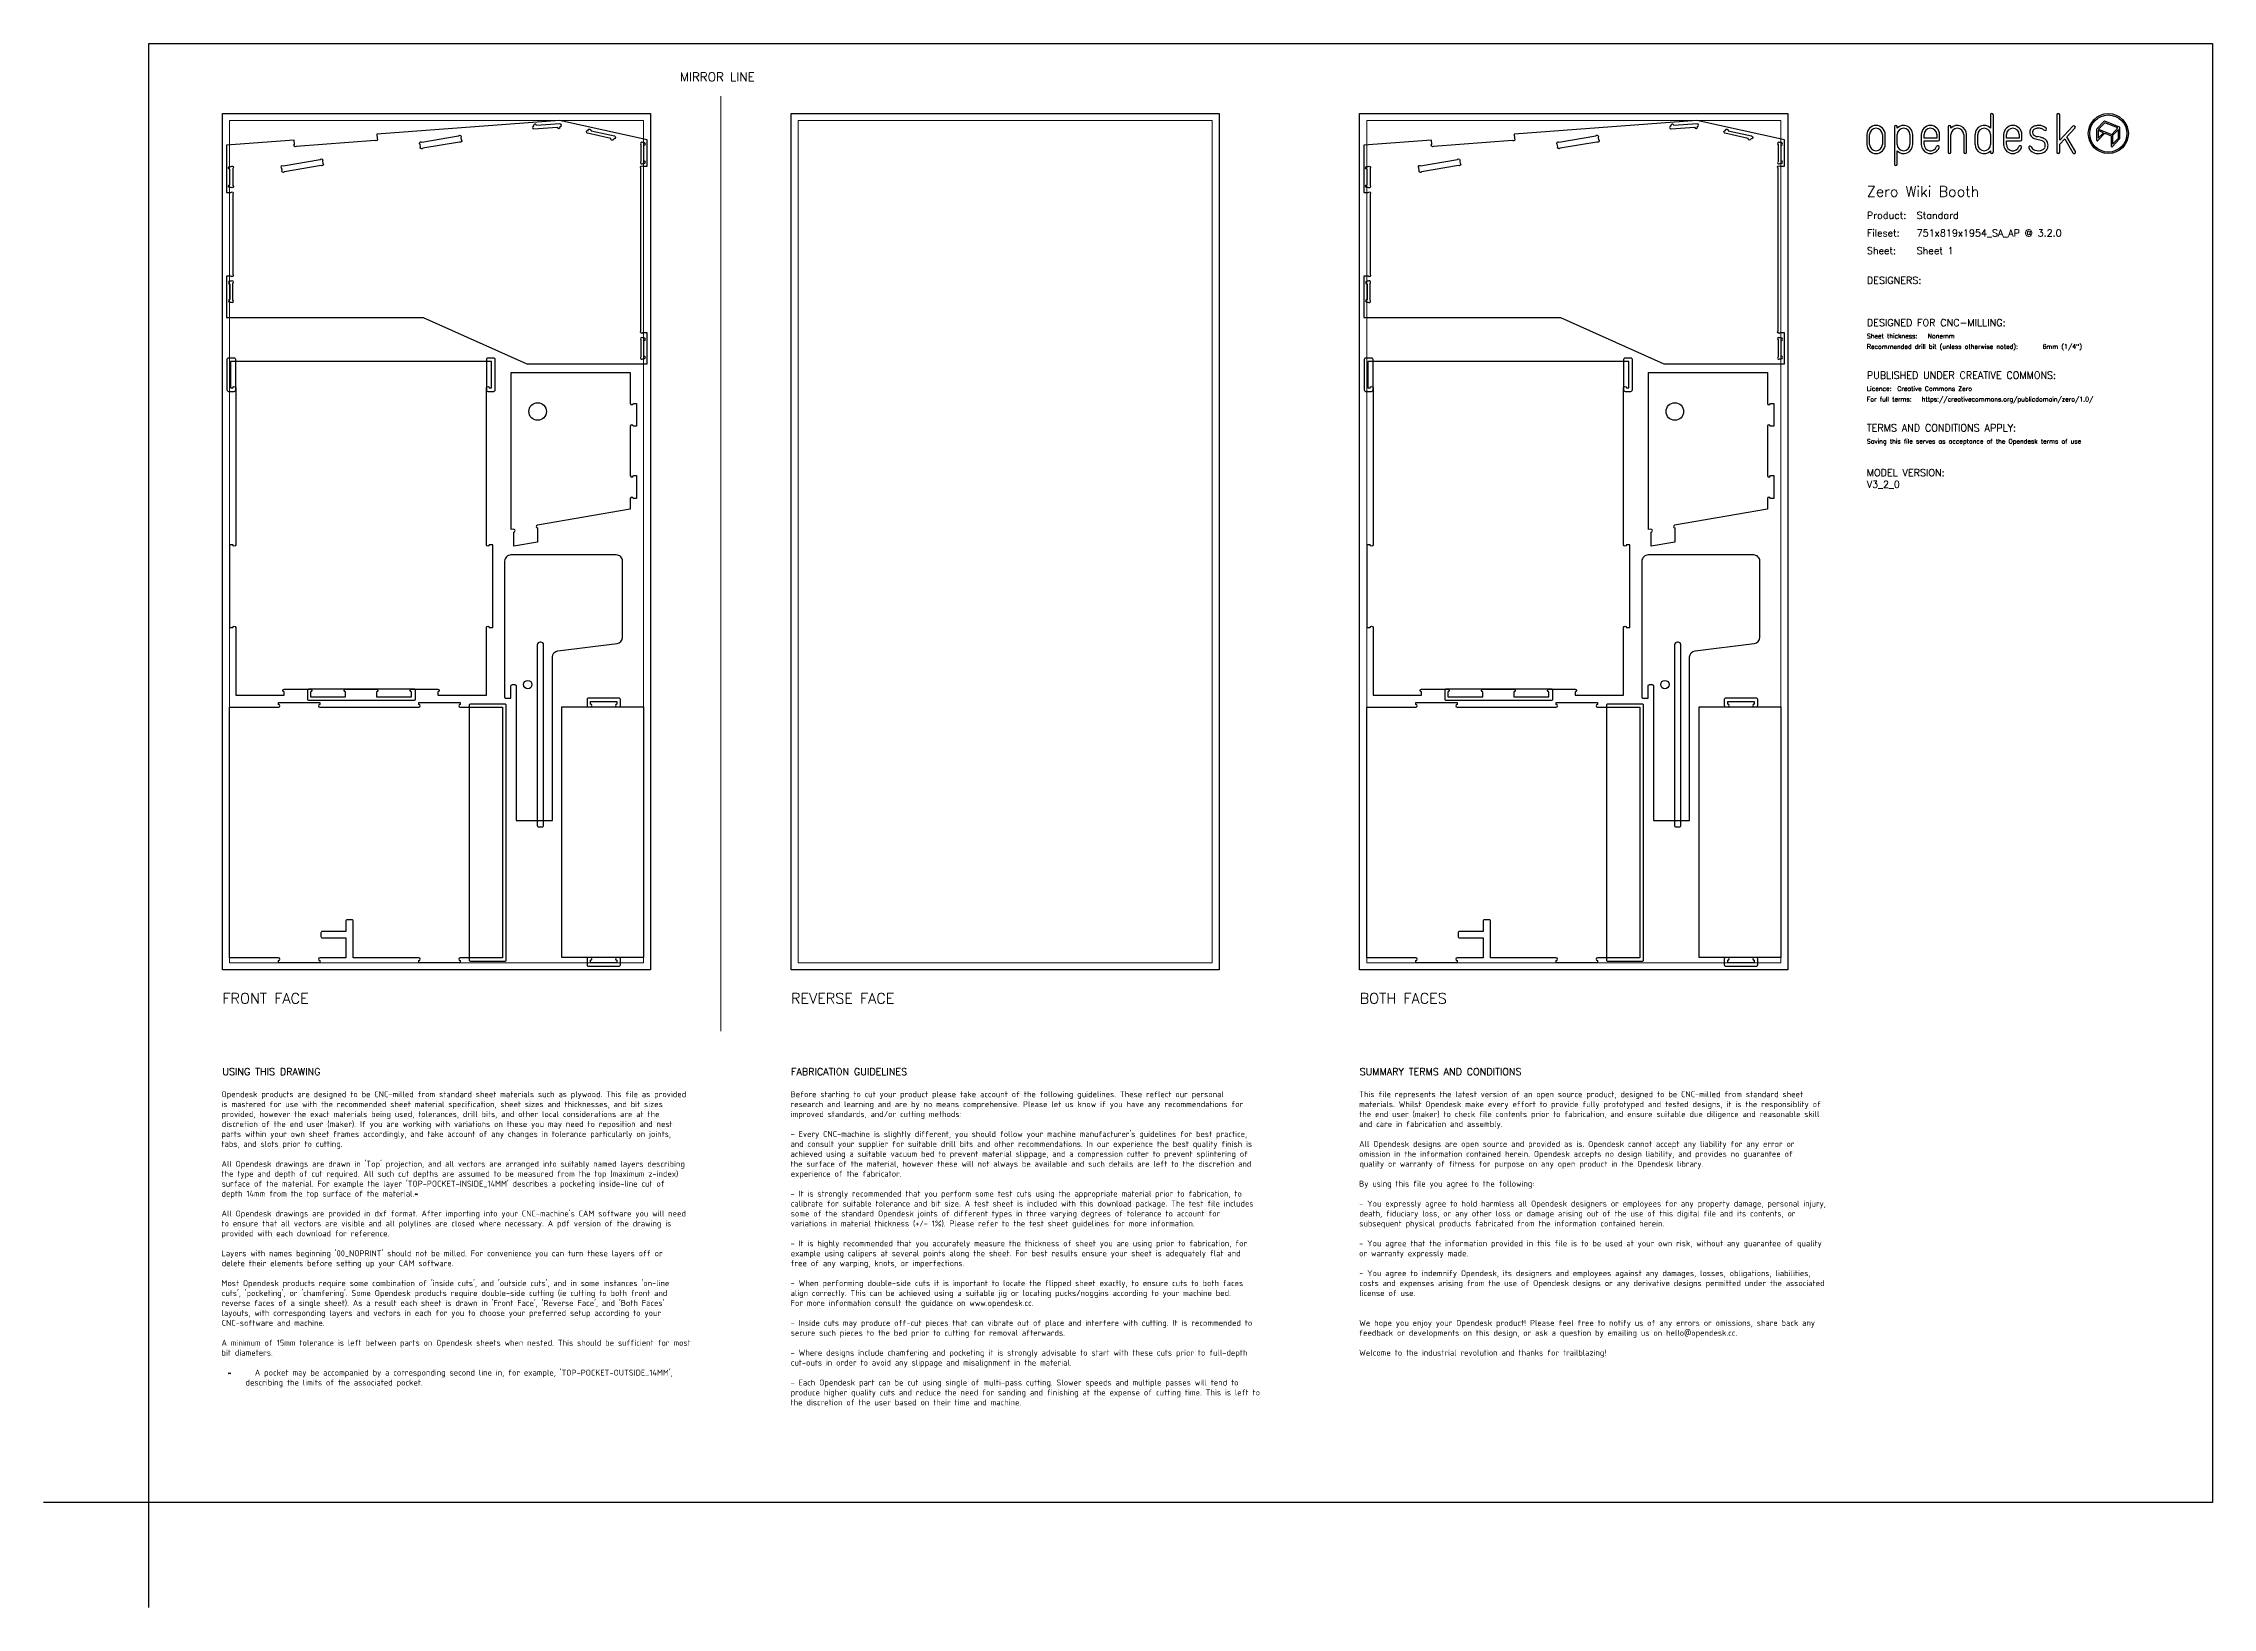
# Model space of a CAD drawing. Header units: millimetres. Extents: x -300 to 5880, y -300 to 4158.
import ezdxf
from ezdxf.enums import TextEntityAlignment as Align

# ---------------------------------------------------------------- set-up
doc = ezdxf.new("R2010")
doc.units = ezdxf.units.MM
doc.layers.add('00-NOPRINT_TEXT', color=7, linetype='Continuous', lineweight=25)
doc.layers.add('00_NOPRINT_TOLERANCE', color=7, linetype='Continuous', lineweight=5)
for name, color, linetype, lineweight, true_color in [('BOARD_$TH-NOMINAL', 3, 'Continuous', 30, 0x00ff00), ('TOP-CUT-INSIDE_18.000MM', 1, 'Continuous', 25, 0xff1c00), ('TOP-CUT-OUTSIDE_18.000MM', 220, 'Continuous', 25, 0xff00d1), ('TOP-POCKET-INSIDE_15.000MM', 220, 'Continuous', 25, 0xff00c9), ('TOP-POCKET-INSIDE_9.000MM', 60, 'Continuous', 25, 0xb0ff00)]:
    doc.layers.add(name, color=color, linetype=linetype, lineweight=lineweight, true_color=true_color)
doc.styles.add('OD-ISOCP-17_221', font='isocp.shx')
doc.styles.add('OD-ISOCP-17_222', font='isocp.shx')
doc.styles.add('OD-ISOCP-17_223', font='isocp.shx')
doc.styles.add('OD-ISOCP-17_224', font='isocp.shx')
doc.styles.add('OD-ISOCP-17_225', font='isocp.shx')
doc.styles.add('OD-ISOCP-17_226', font='isocp.shx')
doc.styles.add('OD-ISOCP-17_227', font='isocp.shx')
doc.styles.add('OD-ISOCP-17_228', font='isocp.shx')
doc.styles.add('OD-ISOCP-17_229', font='isocp.shx')
doc.styles.add('OD-ISOCP-17_230', font='isocp.shx')
doc.styles.add('OD-ISOCP-17_231', font='isocp.shx')
doc.styles.add('OD-ISOCP-17_232', font='isocp.shx')
doc.styles.add('OD-ISOCP-17_233', font='isocp.shx')
doc.styles.add('OD-ISOCP-17_234', font='isocp.shx')
doc.styles.add('OD-ISOCP-17_235', font='isocp.shx')
doc.styles.add('OD-ISOCP-17_236', font='isocp.shx')
doc.styles.add('OD-ISOCP-17_237', font='isocp.shx')
doc.styles.add('OD-ISOCP-17_238', font='isocp.shx')
doc.styles.add('OD-ISOCP-17_239', font='isocp.shx')
doc.styles.add('OD-ISOCP-17_240', font='isocp.shx')
doc.styles.add('OD-ISOCP-17_241', font='isocp.shx')
doc.styles.add('OD-ISOCP-17_242', font='isocp.shx')
doc.styles.add('OD-ISOCP-17_243', font='isocp.shx')
doc.styles.add('OD-ISOCP-17_244', font='isocp.shx')
doc.styles.add('OD-ISOCP-17_245', font='isocp.shx')
doc.styles.add('OD-ISOCP-17_246', font='isocp.shx')
doc.styles.add('OD-ISOCP-17_247', font='isocp.shx')
doc.styles.add('OD-ISOCP-17_248', font='isocp.shx')
doc.styles.add('OD-ISOCP-17_249', font='isocp.shx')
doc.styles.add('OD-ISOCP-17_250', font='isocp.shx')
doc.styles.add('OD-ISOCP-17_251', font='isocp.shx')
doc.styles.add('OD-ISOCP-17_252', font='isocp.shx')
doc.styles.add('OD-ISOCP-17_253', font='isocp.shx')
doc.styles.add('OD-ISOCP-17_254', font='isocp.shx')
doc.styles.add('OD-ISOCP-17_255', font='isocp.shx')
doc.styles.add('OD-ISOCP-17_256', font='isocp.shx')
doc.styles.add('OD-ISOCP-17_257', font='isocp.shx')
doc.styles.add('OD-ISOCP-17_258', font='isocp.shx')
doc.styles.add('OD-ISOCP-17_259', font='isocp.shx')
doc.styles.add('OD-ISOCP-17_260', font='isocp.shx')
doc.styles.add('OD-ISOCP-17_261', font='isocp.shx')
doc.styles.add('OD-ISOCP-17_262', font='isocp.shx')
doc.styles.add('OD-ISOCP-17_263', font='isocp.shx')
doc.styles.add('OD-ISOCP-17_264', font='isocp.shx')
doc.styles.add('OD-ISOCP-17_265', font='isocp.shx')
doc.styles.add('OD-ISOCP-17_266', font='isocp.shx')
doc.styles.add('OD-ISOCP-17_267', font='isocp.shx')
doc.styles.add('OD-ISOCP-17_268', font='isocp.shx')
doc.styles.add('OD-ISOCP-17_269', font='isocp.shx')
doc.styles.add('OD-ISOCP-17_270', font='isocp.shx')
doc.styles.add('OD-ISOCP-17_271', font='isocp.shx')
doc.styles.add('OD-ISOCP-17_272', font='isocp.shx')
doc.styles.add('OD-ISOCP-17_273', font='isocp.shx')
doc.styles.add('OD-ISOCP-17_274', font='isocp.shx')
doc.styles.add('OD-ISOCP-17_275', font='isocp.shx')
doc.styles.add('OD-ISOCP-17_276', font='isocp.shx')
doc.styles.add('OD-ISOCP-17_277', font='isocp.shx')
doc.styles.add('OD-ISOCP-17_278', font='isocp.shx')
doc.styles.add('OD-ISOCP-17_279', font='isocp.shx')
doc.styles.add('OD-ISOCP-17_280', font='isocp.shx')
doc.styles.add('OD-ISOCP-17_281', font='isocp.shx')
doc.styles.add('OD-ISOCP-17_282', font='isocp.shx')
doc.styles.add('OD-ISOCP-17_283', font='isocp.shx')
doc.styles.add('OD-ISOCP-17_284', font='isocp.shx')
doc.styles.add('OD-ISOCP-17_285', font='isocp.shx')
doc.styles.add('OD-ISOCP-17_286', font='isocp.shx')
doc.styles.add('OD-ISOCP-17_287', font='isocp.shx')
doc.styles.add('OD-ISOCP-17_288', font='isocp.shx')
doc.styles.add('OD-SIMPLEX-13_86', font='simplex.shx')
doc.styles.add('OD-SIMPLEX-20_82', font='simplex.shx')
doc.styles.add('OD-SIMPLEX-20_86', font='simplex.shx')
doc.styles.add('OD-SIMPLEX-20_87', font='simplex.shx')
doc.styles.add('OD-SIMPLEX-20_88', font='simplex.shx')
doc.styles.add('OD-SIMPLEX-25_89', font='simplex.shx')
doc.styles.add('OD-SIMPLEX-30_83', font='simplex.shx')
doc.styles.add('OD-SIMPLEX-30_87', font='simplex.shx')
doc.styles.add('OD-SIMPLEX-30_88', font='simplex.shx')
doc.styles.add('OD-SIMPLEX-30_89', font='simplex.shx')

# ---------------------------------------------------------------- blocks, each defined once
blk = doc.blocks.new('Borders Opendesk_7')
at = {"layer": '00-NOPRINT_TEXT'}
for p, q in [((0, 4158), (5880, 4158)), ((0, 0), (0, 4158)), ((5880, 4158), (5880, 0)), ((4895, 3898), (4895, 3870.1)), ((4902.9, 3870.1), (4902.9, 3898)), ((4939.3, 3898), (4939.3, 3870.1)), ((4947.3, 3870.1), (4947.3, 3898)), ((4973.4, 3920.1), (4973.4, 3814.1)), ((4981.3, 3916.7), (4981.3, 3920.1)), ((4981.3, 3870.1), (4981.3, 3898)), ((5017.7, 3898), (5017.7, 3870.1)), ((5025.6, 3870.1), (5025.6, 3898)), ((5050, 3898), (5050, 3870.1)), ((5058, 3888.1), (5058, 3898)), ((5094.4, 3898), (5094.4, 3888.1)), ((5102.3, 3884.1), (5102.3, 3898)), ((5126.6, 3920.1), (5126.6, 3848)), ((5134.5, 3916.7), (5134.5, 3920.1)), ((5134.5, 3848), (5134.5, 3898)), ((5170.9, 3898), (5170.9, 3848)), ((5178.9, 3848), (5178.9, 3898)), ((5203, 3898), (5203, 3870.1)), ((5211, 3870.1), (5211, 3898)), ((5247.4, 3954), (5247.4, 3916.7)), ((5247.4, 3898), (5247.4, 3870.1)), ((5255.3, 3848), (5255.3, 3954)), ((5284.6, 3898), (5284.6, 3870.1)), ((5292.6, 3888.1), (5292.6, 3898)), ((5329, 3898), (5329, 3888.1)), ((5336.9, 3884.1), (5336.9, 3898)), ((5436.4, 3954), (5436.4, 3848)), ((5444.4, 3881.9), (5444.4, 3954)), ((5482.1, 3922), (5444.4, 3881.9)), ((5464.8, 3892.1), (5487.9, 3916.6)), ((5549.5, 3912.6), (5549.5, 3882.2)), ((5570.5, 3935.8), (5550.1, 3914)), ((5553.1, 3880.8), (5572.9, 3901.9)), ((5553.7, 3909.6), (5553.7, 3887.4)), ((5568.8, 3903.5), (5553.7, 3909.6)), ((5553.7, 3887.4), (5568.8, 3903.5)), ((5572.6, 3931.9), (5555.2, 3913.4)), ((5555.2, 3913.4), (5592.6, 3898.3)), ((5610, 3916.9), (5572.6, 3931.9)), ((5614.4, 3919.6), (5572.8, 3936.3)), ((5572.9, 3901.9), (5591.1, 3894.5)), ((5591.1, 3894.5), (5591.1, 3865.5)), ((5592.6, 3898.3), (5610, 3916.9)), ((5611.5, 3912.4), (5595.2, 3895.1)), ((5595.2, 3895.1), (5595.2, 3870.7)), ((5611.5, 3888.1), (5611.5, 3912.4)), ((5615.7, 3887.3), (5615.7, 3917.6)), ((4981.3, 3814.1), (4981.3, 3851.4)), ((5094.4, 3888.1), (5058, 3888.1)), ((5058, 3870.1), (5058, 3880.1)), ((5058, 3880.1), (5098.3, 3880.1)), ((5247.4, 3851.4), (5247.4, 3848)), ((5329, 3888.1), (5292.6, 3888.1)), ((5292.6, 3870.1), (5292.6, 3880.1)), ((5292.6, 3880.1), (5332.9, 3880.1)), ((5444.4, 3870.4), (5459.1, 3886)), ((5444.4, 3848), (5444.4, 3870.4)), ((5459.1, 3886), (5482.1, 3846)), ((5489, 3850), (5464.8, 3892.1)), ((5594.7, 3864.1), (5615.1, 3885.8)), ((5595.2, 3870.7), (5611.5, 3888.1)), ((0, 0), (-300, 0)), ((0, -300), (0, 0)), ((5880, 0), (0, 0))]:
    blk.add_line(p, q, dxfattribs=at)
for radius in [57, 52.9]:
    blk.add_circle((5582.9, 3901), radius, dxfattribs=at)
for centre, radius, start, end in [((5251.3, 3954), 3.97, 0, 180), ((5440.4, 3954), 3.97, 0, 180), ((4921.1, 3898), 26.1, 0, 180), ((4921.1, 3898), 18.2, 0, 180), ((4977.3, 3920.1), 3.97, 0, 180), ((4999.5, 3898), 26.1, 0, 134.13157), ((4999.5, 3898), 18.2, 0, 180), ((5076.2, 3898), 26.1, 0, 180), ((5076.2, 3898), 18.2, 0, 180), ((5130.6, 3920.1), 3.97, 0, 180), ((5152.7, 3898), 26.1, 0, 134.13157), ((5152.7, 3898), 18.2, 0, 180), ((5229.2, 3898), 26.1, 45.86843, 180), ((5229.2, 3898), 18.2, 0, 180), ((5310.8, 3898), 26.1, 0, 180), ((5310.8, 3898), 18.2, 0, 180), ((5377.2, 3904.5), 18.3, 167.09639, 235.84532), ((5375.9, 3904.8), 16.9, 150.51394, 167.04891), ((5377.5, 3903.4), 19, 138.98821, 149.26699), ((5377.5, 3903.4), 19, 127.9168, 138.98821), ((5380.5, 3899.5), 24, 111.70118, 127.9168), ((5377.2, 3904.5), 10.3, 167.96032, 235.86134), ((5375.9, 3904.8), 8.99, 151.05191, 168.02381), ((5377.5, 3903.4), 11.1, 138.98821, 148.80915), ((5377.5, 3903.4), 11.1, 127.9168, 138.98821), ((5380.5, 3899.5), 16, 111.70118, 127.9168), ((5382, 3911.6), 18.9, 235.85111, 248.09121), ((5383.5, 3891.9), 32.1, 90, 111.70118), ((5383.5, 3891.9), 24.2, 90, 111.70118), ((5388.7, 3928.4), 37, 248.09121, 257.53847), ((5383.5, 3878.8), 45.3, 80.71035, 90), ((5383.5, 3878.8), 37.3, 80.71035, 90), ((5385.9, 3893.2), 22.7, 71.50348, 80.71035), ((5385.9, 3893.2), 30.7, 71.50348, 80.71035), ((5387.1, 3896.7), 19, 61.03556, 71.50348), ((5387.1, 3896.7), 26.9, 61.03556, 71.50348), ((5387.1, 3896.7), 19, 46.7983, 61.03556), ((5387.1, 3896.7), 26.9, 46.7983, 61.03556), ((5402.8, 3913.5), 3.97, 226.7983, 46.7983), ((5485, 3919.3), 3.97, 316.71352, 136.71352), ((5551.6, 3912.6), 2.06, 136.76961, 180), ((5572, 3934.4), 2.06, 68.07144, 136.76961), ((5613.6, 3917.6), 2.06, 0, 68.07144), ((4921.1, 3870.1), 26.1, 180, 0), ((4921.1, 3870.1), 18.2, 180, 0), ((4999.5, 3870.1), 18.2, 180, 0), ((4999.5, 3870.1), 26.1, 225.86843, 0), ((5076.2, 3870.1), 26.1, 180, 340.02575), ((5076.2, 3870.1), 18.2, 180, 340.02575), ((5097, 3862.6), 3.97, 340.02575, 160.02575), ((5098.3, 3884.1), 3.97, 270, 0), ((5130.6, 3848), 3.97, 180, 0), ((5174.9, 3848), 3.97, 180, 0), ((5229.2, 3870.1), 26.1, 180, 314.13157), ((5229.2, 3870.1), 18.2, 180, 0), ((5251.3, 3848), 3.97, 180, 0), ((5310.8, 3870.1), 26.1, 180, 340.02575), ((5310.8, 3870.1), 18.2, 180, 340.02575), ((5331.6, 3862.6), 3.97, 340.02575, 160.02575), ((5332.9, 3884.1), 3.97, 270, 0), ((5359.7, 3861.7), 3.97, 24.78597, 204.78597), ((5380.2, 3871.2), 26.6, 204.78597, 247.9544), ((5380.2, 3871.2), 18.7, 204.78597, 247.9544), ((5382, 3911.6), 26.9, 235.85111, 248.09121), ((5383.5, 3879.3), 35.4, 247.9544, 298.20261), ((5388.7, 3928.4), 44.9, 248.09121, 257.53847), ((5383.5, 3879.3), 27.4, 247.9544, 298.20261), ((5300, 3526.6), 366.5, 76.19474, 77.53847), ((5300, 3526.6), 374.5, 76.19474, 77.53847), ((5372.7, 3822.5), 61.9, 69.1442, 76.19474), ((5372.7, 3822.5), 69.8, 69.1442, 76.19474), ((5389.5, 3866.6), 14.6, 38.92909, 69.1442), ((5390.6, 3866.1), 12.5, 298.20261, 343.80333), ((5389.5, 3866.6), 22.5, 38.92909, 69.1442), ((5390.6, 3866.1), 20.4, 298.20261, 343.80333), ((5393.9, 3870.2), 8.99, 17.58344, 38.92909), ((5385.6, 3867.6), 17.6, 343.80333, 17.58344), ((5393.9, 3870.2), 16.9, 17.58344, 38.92909), ((5385.6, 3867.6), 25.5, 343.80333, 17.58344), ((5440.4, 3848), 3.97, 180, 0), ((5485.5, 3848), 3.97, 209.84173, 29.84173), ((5551.6, 3882.2), 2.06, 180, 316.76961), ((5593.2, 3865.5), 2.06, 180, 316.76961), ((5613.6, 3887.3), 2.06, 316.76961, 0), ((4977.3, 3814.1), 3.97, 180, 0)]:
    blk.add_arc(centre, radius, start, end, dxfattribs=at)
at = {"layer": '00_NOPRINT_TOLERANCE', "ltscale": 0.379202}
for p, q in [((210, 3958), (1430, 3958)), ((210, 1518), (210, 3958)), ((1430, 3958), (1430, 1518)), ((1830, 3958), (3050, 3958)), ((1830, 1518), (1830, 3958)), ((3050, 3958), (3050, 1518)), ((3450, 3958), (4670, 3958)), ((3450, 1518), (3450, 3958)), ((4670, 3958), (4670, 1518)), ((1430, 1518), (210, 1518)), ((3050, 1518), (1830, 1518)), ((4670, 1518), (3450, 1518))]:
    blk.add_line(p, q, dxfattribs=at)
at = {"layer": '00_NOPRINT_TOLERANCE', "ltscale": 0.379043}
blk.add_line((1630, 1343.2), (1630, 4008), dxfattribs=at)
at = {"layer": '00_NOPRINT_TOLERANCE', "ltscale": 0.380876}
for p, q in [((230, 3938), (1410, 3938)), ((1850, 3938), (3030, 3938)), ((3470, 3938), (4650, 3938)), ((1410, 1538), (230, 1538)), ((3030, 1538), (1850, 1538)), ((4650, 1538), (3470, 1538))]:
    blk.add_line(p, q, dxfattribs=at)
at = {"layer": '00_NOPRINT_TOLERANCE', "ltscale": 0.380023}
for p, q in [((230, 1538), (230, 3938)), ((1410, 3938), (1410, 1538)), ((1850, 1538), (1850, 3938)), ((3030, 3938), (3030, 1538)), ((3470, 1538), (3470, 3938)), ((4650, 3938), (4650, 1538))]:
    blk.add_line(p, q, dxfattribs=at)
at = {"layer": 'BOARD_$TH-NOMINAL'}
for p, q in [((210, 3958), (1430, 3958)), ((210, 1518), (210, 3958)), ((1430, 3958), (1430, 1518)), ((1830, 3958), (3050, 3958)), ((1830, 1518), (1830, 3958)), ((3050, 3958), (3050, 1518)), ((3450, 3958), (4670, 3958)), ((3450, 1518), (3450, 3958)), ((4670, 3958), (4670, 1518)), ((1430, 1518), (210, 1518)), ((3050, 1518), (1830, 1518)), ((4670, 1518), (3450, 1518))]:
    blk.add_line(p, q, dxfattribs=at)
at = {"layer": '00-NOPRINT_TEXT'}
for s, height, style, p in [('MIRROR LINE', 25, 'OD-SIMPLEX-25_89', (1513.3, 4049.9)), ('Zero Wiki Booth', 30, 'OD-SIMPLEX-30_83', (4895, 3720.9)), ('Product:', 20, 'OD-SIMPLEX-20_82', (4895, 3657.9)), ('Standard', 20, 'OD-SIMPLEX-20_82', (5036.9, 3657.9)), ('Fileset:', 20, 'OD-SIMPLEX-20_82', (4895, 3607.7)), ('751x819x1954_SA_AP @ 3.2.0', 20, 'OD-SIMPLEX-20_82', (5036.9, 3607.6)), ('Sheet:', 20, 'OD-SIMPLEX-20_82', (4895, 3557.4)), ('Sheet 1', 20, 'OD-SIMPLEX-20_82', (5036.9, 3557.5)), ('DESIGNERS:', 20, 'OD-SIMPLEX-20_82', (4895, 3472.4)), ('DESIGNED FOR CNC-MILLING:', 20, 'OD-SIMPLEX-20_82', (4895, 3352.4)), ('Sheet thickness:', 13, 'OD-SIMPLEX-13_86', (4895, 3317.4)), ('Recommended drill bit (unless otherwise noted):', 13, 'OD-SIMPLEX-13_86', (4895, 3287.4)), ('Nonemm', 13, 'OD-SIMPLEX-13_86', (5068.3, 3317.4)), ('6mm (1/4")', 13, 'OD-SIMPLEX-13_86', (5395.5, 3287.4)), ('PUBLISHED UNDER CREATIVE COMMONS:', 20, 'OD-SIMPLEX-20_82', (4895, 3202.4)), ('Licence:', 13, 'OD-SIMPLEX-13_86', (4895, 3167.4)), ('Creative Commons Zero', 13, 'OD-SIMPLEX-13_86', (4981.5, 3167.4)), ('https://creativecommons.org/publicdomain/zero/1.0/', 13, 'OD-SIMPLEX-13_86', (5051.1, 3137.4)), ('For full terms:', 13, 'OD-SIMPLEX-13_86', (4895, 3137.4)), ('TERMS AND CONDITIONS APPLY:', 20, 'OD-SIMPLEX-20_82', (4895, 3052.3)), ('Saving this file serves as acceptance of the Opendesk terms of use ', 13, 'OD-SIMPLEX-13_86', (4895, 3017.3))]:
    blk.add_text(s, height=height, dxfattribs=dict(at, style=style)).set_placement(p)
at = {"layer": '00-NOPRINT_TEXT', "color": 7}
for s, height, style, p in [('FRONT FACE', 30, 'OD-SIMPLEX-30_89', (210, 1451.3)), ('REVERSE FACE', 30, 'OD-SIMPLEX-30_88', (1830, 1451.3)), ('BOTH FACES', 30, 'OD-SIMPLEX-30_87', (3450, 1451.3)), ('USING THIS DRAWING', 20, 'OD-SIMPLEX-20_88', (210, 1237.4)), ('FABRICATION GUIDELINES', 20, 'OD-SIMPLEX-20_87', (1830, 1237.4)), ('SUMMARY TERMS AND CONDITIONS', 20, 'OD-SIMPLEX-20_86', (3450, 1237.4))]:
    blk.add_text(s, height=height, dxfattribs=dict(at, style=style)).set_placement(p, align=Align.TOP_LEFT)
for s, style, p in [('Opendesk products are designed to be CNC-milled from standard sheet materials such as plywood. This file as provided', 'OD-ISOCP-17_265', (207.4, 1154.7)), ('is mastered for use with the recommended sheet material specification, sheet sizes and thicknesses, and bit sizes', 'OD-ISOCP-17_266', (207.4, 1126.3)), ('provided, however the exact materials being used, tolerances, drill bits, and other local considerations are at the', 'OD-ISOCP-17_267', (207.4, 1098)), ('research and learning and are by no means comprehensive. Please let us know if you have any recommendations for', 'OD-ISOCP-17_241', (1828.7, 1126.3)), ('Before starting to cut your product please take account of the following guidelines. These reflect our personal', 'OD-ISOCP-17_240', (1828.7, 1154.7)), ('improved standards, and/or cutting methods:', 'OD-ISOCP-17_242', (1828.7, 1098)), ('the end user (maker) to check file contents prior to fabrication, and ensure suitable due diligence and reasonable skill', 'OD-ISOCP-17_223', (3448.5, 1098)), ('This file represents the latest version of an open source product, designed to be CNC-milled from standard sheet', 'OD-ISOCP-17_221', (3448.5, 1154.7)), ('materials. Whilst Opendesk make every effort to provide fully prototyped and tested designs, it is the responsiblity of', 'OD-ISOCP-17_222', (3448.5, 1126.3)), ('parts within your own sheet frames accordingly, and take account of any changes in tolerance particularly on joints,', 'OD-ISOCP-17_269', (207.4, 1041.3)), ('discretion of the end user (maker). If you are working with variations on these you may need to reposition and nest', 'OD-ISOCP-17_268', (208.1, 1069.7)), ("- Every CNC-machine is slightly different, you should follow your machine manufacturer's guidelines for best practice,", 'OD-ISOCP-17_243', (1828.7, 1041.3)), ('and care in fabrication and assembly.', 'OD-ISOCP-17_224', (3448.5, 1069.7)), ('tabs, and slots prior to cutting.', 'OD-ISOCP-17_270', (207.4, 1013)), ('and consult your supplier for suitable drill bits and other recommendations. In our experience the best quality finish is', 'OD-ISOCP-17_244', (1828.7, 1013)), ('achieved using a suitable vacuum bed to prevent material slippage, and a compression cutter to prevent splintering of', 'OD-ISOCP-17_245', (1828.7, 984.7)), ('All Opendesk designs are open source and provided as is. Opendesk cannot accept any liability for any error or', 'OD-ISOCP-17_225', (3448.5, 1013)), ('omission in the information contained herein. Opendesk accepts no design liability, and provides no guarantee of', 'OD-ISOCP-17_226', (3448.5, 984.7)), ('the type and depth of cut required. All such cut depths are assumed to be measured from the top (maximum z-index)', 'OD-ISOCP-17_272', (207.4, 928)), ("All Opendesk drawings are drawn in 'Top' projection, and all vectors are arranged into suitably named layers describing", 'OD-ISOCP-17_271', (207.4, 956.3)), ('the surface of the material, however these will not always be available and such details are left to the discretion and', 'OD-ISOCP-17_246', (1828.7, 956.3)), ('experience of the fabricator.', 'OD-ISOCP-17_247', (1829.2, 928)), ('quality or warranty of fitness for purpose on any open product in the Opendesk library.', 'OD-ISOCP-17_227', (3449.1, 956.3)), ('depth 14mm from the top surface of the material.*', 'OD-ISOCP-17_274', (207.4, 871.3)), ("surface of the material. For example the layer 'TOP-POCKET-INSIDE_14MM' describes a pocketing inside-line cut of", 'OD-ISOCP-17_273', (208, 899.7)), ('- It is strongly recommended that you perform some test cuts using the appropriate material prior to fabrication, to', 'OD-ISOCP-17_248', (1828.7, 871.3)), ('By using this file you agree to the following:', 'OD-ISOCP-17_228', (3448.5, 899.7)), ('to ensure that all vectors are visible and all polylines are closed where necessary. A pdf version of the drawing is', 'OD-ISOCP-17_276', (207.4, 786.3)), ("All Opendesk drawings are provided in dxf format. After importing into your CNC-machine's CAM software you will need", 'OD-ISOCP-17_275', (207.4, 814.7)), ('variations in material thickness (+/- 1%). Please refer to the test sheet guidelines for more information.', 'OD-ISOCP-17_251', (1828.7, 786.3)), ('some of the standard Opendesk joints of different types in three varying degrees of tolerance to account for', 'OD-ISOCP-17_250', (1829.2, 814.7)), ('calibrate for suitable tolerance and bit size. A test sheet is included with this download package. The test file includes', 'OD-ISOCP-17_249', (1829.3, 843)), ('- You expressly agree to hold harmless all Opendesk designers or employees for any property damage, personal injury,', 'OD-ISOCP-17_229', (3448.5, 843)), ('subsequent physical products fabricated from the information contained herein.', 'OD-ISOCP-17_231', (3449, 786.3)), ('death, fiduciary loss, or any other loss or damage arising out of the use of this digital file and its contents, or', 'OD-ISOCP-17_230', (3449.1, 814.7)), ('provided with each download for reference.', 'OD-ISOCP-17_277', (207.4, 758)), ('- It is highly recommended that you accurately measure the thickness of sheet you are using prior to fabrication, for', 'OD-ISOCP-17_252', (1828.7, 729.7)), ('- You agree that the information provided in this file is to be used at your own risk, without any guarantee of quality', 'OD-ISOCP-17_232', (3448.5, 729.7)), ("Layers with names beginning '00_NOPRINT' should not be milled. For convenience you can turn these layers off or", 'OD-ISOCP-17_278', (207.4, 701.3)), ('delete their elements before setting up your CAM software.', 'OD-ISOCP-17_279', (208.1, 673)), ('free of any warping, knots, or imperfections.', 'OD-ISOCP-17_254', (1828.7, 673)), ('example using calipers at several points along the sheet. For best results ensure your sheet is adequately flat and', 'OD-ISOCP-17_253', (1829.2, 701.3)), ('or warranty expressly made.', 'OD-ISOCP-17_233', (3448.5, 701.3)), ("Most Opendesk products require some combination of 'inside cuts', and 'outside cuts', and in some instances 'on-line", 'OD-ISOCP-17_280', (207.4, 616.3)), ('- When performing double-side cuts it is important to locate the flipped sheet exactly, to ensure cuts to both faces', 'OD-ISOCP-17_255', (1828.7, 616.3)), ('- You agree to indemnify Opendesk, its designers and employees against any damages, losses, obligations, liabilities,', 'OD-ISOCP-17_234', (3448.5, 644.7)), ('costs and expenses arising from the use of Opendesk designs or any derivative designs permitted under the associated', 'OD-ISOCP-17_235', (3449.1, 616.3)), ("reverse faces of a single sheet). As a result each sheet is drawn in 'Front Face', 'Reverse Face', and 'Both Faces'", 'OD-ISOCP-17_282', (207.4, 559.7)), ("cuts', 'pocketing', or 'chamfering'. Some Opendesk products require double-side cutting (ie cutting to both front and", 'OD-ISOCP-17_281', (208.1, 588)), ('align correctly. This can be achieved using a suitable jig or locating pucks/noggins according to your machine bed.', 'OD-ISOCP-17_256', (1828.7, 588)), ('For more information consult the guidance on www.opendesk.cc.', 'OD-ISOCP-17_257', (1828.7, 559.7)), ('license of use.', 'OD-ISOCP-17_236', (3448.8, 588)), ('layouts, with corresponding layers and vectors in each for you to choose your preferred setup according to your', 'OD-ISOCP-17_283', (207.8, 531.3)), ('CNC-software and machine.', 'OD-ISOCP-17_284', (208.2, 503)), ('- Inside cuts may produce off-cut pieces that can vibrate out of place and interfere with cutting. It is recommended to', 'OD-ISOCP-17_258', (1828.7, 503)), ('We hope you enjoy your Opendesk product! Please feel free to notify us of any errors or omissions, share back any', 'OD-ISOCP-17_237', (3448.5, 503)), ('A minimum of 15mm tolerance is left between parts on Opendesk sheets when nested. This should be sufficient for most', 'OD-ISOCP-17_285', (207.4, 446.3)), ('bit diameters.', 'OD-ISOCP-17_286', (207.4, 418)), ('- Where designs include chamfering and pocketing it is strongly advisable to start with these cuts prior to full-depth', 'OD-ISOCP-17_260', (1828.7, 418)), ('secure such pieces to the bed prior to cutting for removal afterwards.', 'OD-ISOCP-17_259', (1829.2, 474.7)), ('Welcome to the industrial revolution and thanks for trailblazing!', 'OD-ISOCP-17_239', (3448.5, 418)), ('feedback or developments on this design, or ask a question by emailing us on hello@opendesk.cc.', 'OD-ISOCP-17_238', (3448.5, 474.7)), ("*      A pocket may be accompanied by a corresponding second line in, for example, 'TOP-POCKET-OUTSIDE_14MM',", 'OD-ISOCP-17_287', (224.4, 361.3)), ('cut-outs in order to avoid any slippage and misalignment in the material.', 'OD-ISOCP-17_261', (1829.3, 389.7)), ('describing the limits of the associated pocket.', 'OD-ISOCP-17_288', (276.1, 333)), ('- Each Opendesk part can be cut using single of multi-pass cutting. Slower speeds and multiple passes will tend to', 'OD-ISOCP-17_262', (1828.7, 333)), ('produce higher quality cuts and reduce the need for sanding and finishing at the expense of cutting time. This is left to', 'OD-ISOCP-17_263', (1828.7, 304.7)), ('the discretion of the user based on their time and machine.', 'OD-ISOCP-17_264', (1828.7, 276.3))]:
    blk.add_text(s, height=17, dxfattribs=dict(at, style=style)).set_placement(p)

msp = doc.modelspace()

# ---------------------------------------------------------------- linework, layer by layer
at = {"layer": 'TOP-CUT-INSIDE_18.000MM'}
for centre, radius in [((1108, 3108.8), 25), ((4348, 3108.8), 25), ((1079.8, 2330.7), 12), ((4319.8, 2330.7), 12)]:
    msp.add_circle(centre, radius, dxfattribs=at)
at = {"layer": 'TOP-CUT-OUTSIDE_18.000MM'}
for points in [[(240, 3727.9), (240, 3499.5, -1), (234, 3494.1), (222, 3494.1), (222, 3377.1), (782.1, 3377.1), (1076.9, 3244.7), (1420, 3244.7), (1420, 3332.7), (1407.6, 3332.7, -1), (1402, 3338.4), (1402, 3801.9, -1), (1407.6, 3807.7), (1420, 3807.7), (1420, 3882.7), (1170.7, 3938), (649.8, 3899.4), (650.8, 3886.9, -1), (645.2, 3881.2), (420.6, 3864.5, -1), (415.3, 3870.5), (414.5, 3882.1), (222, 3867.9), (222, 3733.2), (234, 3733.2, -1), (240, 3727.9)], [(3480, 3727.9), (3480, 3499.5, -1), (3474, 3494.1), (3462, 3494.1), (3462, 3377.1), (4022.1, 3377.1), (4316.9, 3244.7), (4660, 3244.7), (4660, 3332.7), (4647.6, 3332.7, -1), (4642, 3338.4), (4642, 3801.9, -1), (4647.6, 3807.7), (4660, 3807.7), (4660, 3882.7), (4410.7, 3938), (3889.8, 3899.4), (3890.8, 3886.9, -1), (3885.2, 3881.2), (3660.6, 3864.5, -1), (3655.3, 3870.5), (3654.5, 3882.1), (3462, 3867.9), (3462, 3733.2), (3474, 3733.2, -1), (3480, 3727.9)], [(369.8, 1552), (230, 1552), (230, 2266), (369.8, 2266, 1), (369.8, 2274), (369.8, 2280), (487.8, 2280), (487.8, 2274, 1), (487.8, 2266), (769.8, 2266, 1), (769.8, 2274), (769.8, 2280), (887.8, 2280), (887.8, 2274, 1), (887.8, 2266), (1007.8, 2266), (1007.8, 1552), (887.8, 1552, 1), (887.8, 1544), (887.8, 1538), (769.8, 1538), (769.8, 1544, 1), (769.8, 1552), (583, 1552), (583, 1656.1, 0.414214), (579, 1660.1), (565.7, 1660.1, 0.414214), (561.7, 1656.1), (561.7, 1627), (494.7, 1627, 0.414214), (490.7, 1623), (490.7, 1613, 0.414214), (494.7, 1609), (561.7, 1609), (561.7, 1552), (487.8, 1552, 1), (487.8, 1544), (487.8, 1538), (369.8, 1538), (369.8, 1544, 1), (369.8, 1552)], [(3609.8, 1552), (3470, 1552), (3470, 2266), (3609.8, 2266, 1), (3609.8, 2274), (3609.8, 2280), (3727.8, 2280), (3727.8, 2274, 1), (3727.8, 2266), (4009.8, 2266, 1), (4009.8, 2274), (4009.8, 2280), (4127.8, 2280), (4127.8, 2274, 1), (4127.8, 2266), (4247.8, 2266), (4247.8, 1552), (4127.8, 1552, 1), (4127.8, 1544), (4127.8, 1538), (4009.8, 1538), (4009.8, 1544, 1), (4009.8, 1552), (3823, 1552), (3823, 1656.1, 0.414214), (3819, 1660.1), (3805.7, 1660.1, 0.414214), (3801.7, 1656.1), (3801.7, 1627), (3734.7, 1627, 0.414214), (3730.7, 1623), (3730.7, 1613, 0.414214), (3734.7, 1609), (3801.7, 1609), (3801.7, 1552), (3727.8, 1552, 1), (3727.8, 1544), (3727.8, 1538), (3609.8, 1538), (3609.8, 1544, 1), (3609.8, 1552)]]:
    msp.add_lwpolyline(points, format="xyb", dxfattribs=at)
for points in [[(962, 3176.3, -1), (970, 3176.3), (977, 3176.3), (977, 3251.3), (233, 3251.3), (233, 3176.3), (240, 3176.3, -1), (248, 3176.3), (248, 2729, -1), (240, 2729), (230, 2729), (230, 2493), (240, 2493, -1), (248, 2493), (248, 2300), (386, 2300), (386, 2310, -1), (386, 2318), (461, 2318, -1), (461, 2310), (461, 2296), (561, 2296), (561, 2310, -1), (561, 2318), (649, 2318, -1), (649, 2310), (649, 2296), (749, 2296), (749, 2310, -1), (749, 2318), (824, 2318, -1), (824, 2310), (824, 2300), (962, 2300), (962, 2493, -1), (970, 2493), (980, 2493), (980, 2729), (970, 2729, -1), (962, 2729)], [(1372, 2926.1, 1), (1380, 2926.1), (1390, 2926.1), (1390, 2861.1), (1380, 2861.1, 1), (1372, 2861.1), (1372, 2830.1), (1107.3, 2784.8, 0.918742), (1108, 2776.9), (1108, 2736.9), (1040, 2725.2), (1040, 2765.2, 1.089776), (1039.3, 2773.2), (1033, 2772.1), (1033, 3219.7), (1372, 3219.7), (1372, 3132.1, 1), (1380, 3132.1), (1390, 3132.1), (1390, 3067.1), (1380, 3067.1, 1), (1372, 3067.1)], [(4202, 3176.3, -1), (4210, 3176.3), (4217, 3176.3), (4217, 3251.3), (3473, 3251.3), (3473, 3176.3), (3480, 3176.3, -1), (3488, 3176.3), (3488, 2729, -1), (3480, 2729), (3470, 2729), (3470, 2493), (3480, 2493, -1), (3488, 2493), (3488, 2300), (3626, 2300), (3626, 2310, -1), (3626, 2318), (3701, 2318, -1), (3701, 2310), (3701, 2296), (3801, 2296), (3801, 2310, -1), (3801, 2318), (3889, 2318, -1), (3889, 2310), (3889, 2296), (3989, 2296), (3989, 2310, -1), (3989, 2318), (4064, 2318, -1), (4064, 2310), (4064, 2300), (4202, 2300), (4202, 2493, -1), (4210, 2493), (4220, 2493), (4220, 2729), (4210, 2729, -1), (4202, 2729)], [(4612, 2926.1, 1), (4620, 2926.1), (4630, 2926.1), (4630, 2861.1), (4620, 2861.1, 1), (4612, 2861.1), (4612, 2830.1), (4347.3, 2784.8, 0.918742), (4348, 2776.9), (4348, 2736.9), (4280, 2725.2), (4280, 2765.2, 1.089776), (4279.3, 2773.2), (4273, 2772.1), (4273, 3219.7), (4612, 3219.7), (4612, 3132.1, 1), (4620, 3132.1), (4630, 3132.1), (4630, 3067.1), (4620, 3067.1, 1), (4612, 3067.1)], [(1332, 2700.2), (1032, 2700.2, 0.414214), (1014, 2682.2), (1014, 2294.6, 0.414214), (1017, 2291.6), (1032, 2291.6), (1032, 2326.6, -0.414214), (1036, 2330.6), (1043, 2330.6, -0.414214), (1047, 2326.6), (1047, 1943.2), (1150, 1943.2), (1150, 2409.4, -0.378866), (1165.8, 2427.2), (1334.2, 2447.9, 0.378866), (1350, 2465.8), (1350, 2682.2, 0.414214)], [(4572, 2700.2), (4272, 2700.2, 0.414214), (4254, 2682.2), (4254, 2294.6, 0.414214), (4257, 2291.6), (4272, 2291.6), (4272, 2326.6, -0.414214), (4276, 2330.6), (4283, 2330.6, -0.414214), (4287, 2326.6), (4287, 1943.2), (4390, 1943.2), (4390, 2409.4, -0.378866), (4405.8, 2427.2), (4574.2, 2447.9, 0.378866), (4590, 2465.8), (4590, 2682.2, 0.414214)], [(1333.9, 2267), (1410, 2267), (1410, 1553), (1333.9, 1553, 1), (1333.9, 1545), (1333.9, 1538), (1258.9, 1538), (1258.9, 1545, 1), (1258.9, 1553), (1177.4, 1553), (1177.4, 2267), (1258.9, 2267, 1), (1258.9, 2275), (1258.9, 2282), (1333.9, 2282), (1333.9, 2275, 1)], [(4573.9, 2267), (4650, 2267), (4650, 1553), (4573.9, 1553, 1), (4573.9, 1545), (4573.9, 1538), (4498.9, 1538), (4498.9, 1545, 1), (4498.9, 1553), (4417.4, 1553), (4417.4, 2267), (4498.9, 2267, 1), (4498.9, 2275), (4498.9, 2282), (4573.9, 2282), (4573.9, 2275, 1)]]:
    msp.add_lwpolyline(points, format="xyb", close=True, dxfattribs=at)
at = {"layer": 'TOP-POCKET-INSIDE_15.000MM'}
for points in [[(774.2, 3863.5), (773.1, 3870.3, -1), (777.8, 3876.7), (882.8, 3894.6, -1), (889.4, 3890.1), (890.6, 3883.3, -1), (885.8, 3876.9), (780.8, 3859, -1), (774.2, 3863.5)], [(1164.1, 3919.5, 1), (1172.1, 3920), (1172, 3921, 1), (1171.4, 3929), (1104.6, 3924.1, 1), (1096.6, 3923.5), (1096.7, 3922.5, 1), (1097.3, 3914.5), (1164.1, 3919.5)], [(1260.2, 3908.9), (1326.6, 3894.2, -1), (1324.9, 3886.4), (1324.7, 3885.4, -1), (1316.8, 3887.1), (1250.5, 3901.9, -1), (1252.2, 3909.7), (1252.4, 3910.7, -1), (1260.2, 3908.9)], [(4014.2, 3863.5), (4013.1, 3870.3, -1), (4017.8, 3876.7), (4122.8, 3894.6, -1), (4129.4, 3890.1), (4130.6, 3883.3, -1), (4125.8, 3876.9), (4020.8, 3859, -1), (4014.2, 3863.5)], [(4404.1, 3919.5, 1), (4412.1, 3920), (4412, 3921, 1), (4411.4, 3929), (4344.6, 3924.1, 1), (4336.6, 3923.5), (4336.7, 3922.5, 1), (4337.3, 3914.5), (4404.1, 3919.5)], [(4500.2, 3908.9), (4566.6, 3894.2, -1), (4564.9, 3886.4), (4564.7, 3885.4, -1), (4556.8, 3887.1), (4490.5, 3901.9, -1), (4492.2, 3909.7), (4492.4, 3910.7, -1), (4500.2, 3908.9)], [(234.6, 3747.2), (231, 3747.2, -1), (231, 3755.2), (231, 3799.2, -1), (231, 3807.2), (234.6, 3807.2, -1), (240, 3801.3), (240, 3753.1, -1), (234.6, 3747.2)], [(383.5, 3809.4), (488.5, 3827.4, -1), (495.1, 3822.8), (496.3, 3816.1, -1), (491.5, 3809.6), (386.5, 3791.7, -1), (379.9, 3796.2), (378.8, 3803, -1), (383.5, 3809.4)], [(3474.6, 3747.2), (3471, 3747.2, -1), (3471, 3755.2), (3471, 3799.2, -1), (3471, 3807.2), (3474.6, 3807.2, -1), (3480, 3801.3), (3480, 3753.1, -1), (3474.6, 3747.2)], [(3623.5, 3809.4), (3728.5, 3827.4, -1), (3735.1, 3822.8), (3736.3, 3816.1, -1), (3731.5, 3809.6), (3626.5, 3791.7, -1), (3619.9, 3796.2), (3618.8, 3803, -1), (3623.5, 3809.4)]]:
    msp.add_lwpolyline(points, format="xyb", dxfattribs=at)
for points in [[(1407.4, 3875.2, 1), (1402, 3869.3), (1402, 3821.1, 1), (1407.4, 3815.2), (1411, 3815.2, 1), (1411, 3823.2), (1411, 3867.2, 1), (1411, 3875.2)], [(4647.4, 3875.2, 1), (4642, 3869.3), (4642, 3821.1, 1), (4647.4, 3815.2), (4651, 3815.2, 1), (4651, 3823.2), (4651, 3867.2, 1), (4651, 3875.2)], [(240, 3474.2, 1), (234.6, 3480.1), (231, 3480.1, 1), (231, 3472.1), (231, 3428.1, 1), (231, 3420.1), (234.6, 3420.1, 1), (240, 3426)], [(3480, 3474.2, 1), (3474.6, 3480.1), (3471, 3480.1, 1), (3471, 3472.1), (3471, 3428.1, 1), (3471, 3420.1), (3474.6, 3420.1, 1), (3480, 3426)], [(1402, 3264.6, 1), (1407.4, 3258.7), (1411, 3258.7, 1), (1411, 3266.7), (1411, 3310.7, 1), (1411, 3318.7), (1407.4, 3318.7, 1), (1402, 3312.8)], [(4642, 3264.6, 1), (4647.4, 3258.7), (4651, 3258.7, 1), (4651, 3266.7), (4651, 3310.7, 1), (4651, 3318.7), (4647.4, 3318.7, 1), (4642, 3312.8)]]:
    msp.add_lwpolyline(points, format="xyb", close=True, dxfattribs=at)
at = {"layer": 'TOP-POCKET-INSIDE_9.000MM'}
for points in [[(227, 3261.3, 0.414214), (223, 3257.3), (223, 3170.3, 0.414214), (227, 3166.3), (244, 3166.3, 0.414214), (248, 3170.3), (248, 3257.3, 0.414214), (244, 3261.3)], [(987, 3170.3), (987, 3257.3, 0.414214), (983, 3261.3), (966, 3261.3, 0.414214), (962, 3257.3), (962, 3170.3, 0.414214), (966, 3166.3), (983, 3166.3, 0.414214)], [(3467, 3261.3, 0.414214), (3463, 3257.3), (3463, 3170.3, 0.414214), (3467, 3166.3), (3484, 3166.3, 0.414214), (3488, 3170.3), (3488, 3257.3, 0.414214), (3484, 3261.3)], [(4227, 3170.3), (4227, 3257.3, 0.414214), (4223, 3261.3), (4206, 3261.3, 0.414214), (4202, 3257.3), (4202, 3170.3, 0.414214), (4206, 3166.3), (4223, 3166.3, 0.414214)], [(1117, 2451.6), (1115, 2451.6, 0.414214), (1107, 2443.6), (1107, 1929.2, 0.414214), (1111, 1925.2), (1121, 1925.2, 0.414214), (1125, 1929.2), (1125, 2443.6, 0.414214)], [(4357, 2451.6), (4355, 2451.6, 0.414214), (4347, 2443.6), (4347, 1929.2, 0.414214), (4351, 1925.2), (4361, 1925.2, 0.414214), (4365, 1929.2), (4365, 2443.6, 0.414214)], [(756.5, 2318), (456.5, 2318, 0.414214), (452.5, 2314), (452.5, 2290, 0.414214), (456.5, 2286), (756.5, 2286, 0.414214), (760.5, 2290), (760.5, 2314, 0.414214)], [(1252.9, 2267), (1339.9, 2267, 0.414214), (1343.9, 2271), (1343.9, 2288, 0.414214), (1339.9, 2292), (1252.9, 2292, 0.414214), (1248.9, 2288), (1248.9, 2271, 0.414214)], [(3996.5, 2318), (3696.5, 2318, 0.414214), (3692.5, 2314), (3692.5, 2290, 0.414214), (3696.5, 2286), (3996.5, 2286, 0.414214), (4000.5, 2290), (4000.5, 2314, 0.414214)], [(4492.9, 2267), (4579.9, 2267, 0.414214), (4583.9, 2271), (4583.9, 2288, 0.414214), (4579.9, 2292), (4492.9, 2292, 0.414214), (4488.9, 2288), (4488.9, 2271, 0.414214)], [(1252.9, 1528), (1339.9, 1528, 0.414214), (1343.9, 1532), (1343.9, 1549, 0.414214), (1339.9, 1553), (1252.9, 1553, 0.414214), (1248.9, 1549), (1248.9, 1532, 0.414214)], [(4492.9, 1528), (4579.9, 1528, 0.414214), (4583.9, 1532), (4583.9, 1549, 0.414214), (4579.9, 1553), (4492.9, 1553, 0.414214), (4488.9, 1549), (4488.9, 1532, 0.414214)]]:
    msp.add_lwpolyline(points, format="xyb", close=True, dxfattribs=at)
for points in [[(913.9, 1545), (913.9, 1552), (913.9, 2272, -0.414214), (917.9, 2276), (1013.9, 2276, -0.414214), (1017.9, 2272), (1017.9, 1545, -0.414214), (1013.9, 1541), (917.9, 1541, -0.414214), (913.9, 1545)], [(4153.9, 1545), (4153.9, 1552), (4153.9, 2272, -0.414214), (4157.9, 2276), (4253.9, 2276, -0.414214), (4257.9, 2272), (4257.9, 1545, -0.414214), (4253.9, 1541), (4157.9, 1541, -0.414214), (4153.9, 1545)]]:
    msp.add_lwpolyline(points, format="xyb", dxfattribs=at)

# ---------------------------------------------------------------- block references
msp.add_blockref('Borders Opendesk_7', (0, 0))

# ---------------------------------------------------------------- texts
at = {"insert": (4894.6, 2944.9), "char_height": 20, "width": 292.308, "attachment_point": 1, "style": 'OD-SIMPLEX-20_88'}
msp.add_mtext('MODEL VERSION:\\PV3_2_0', dxfattribs=at)

doc.saveas('drawing.dxf')
